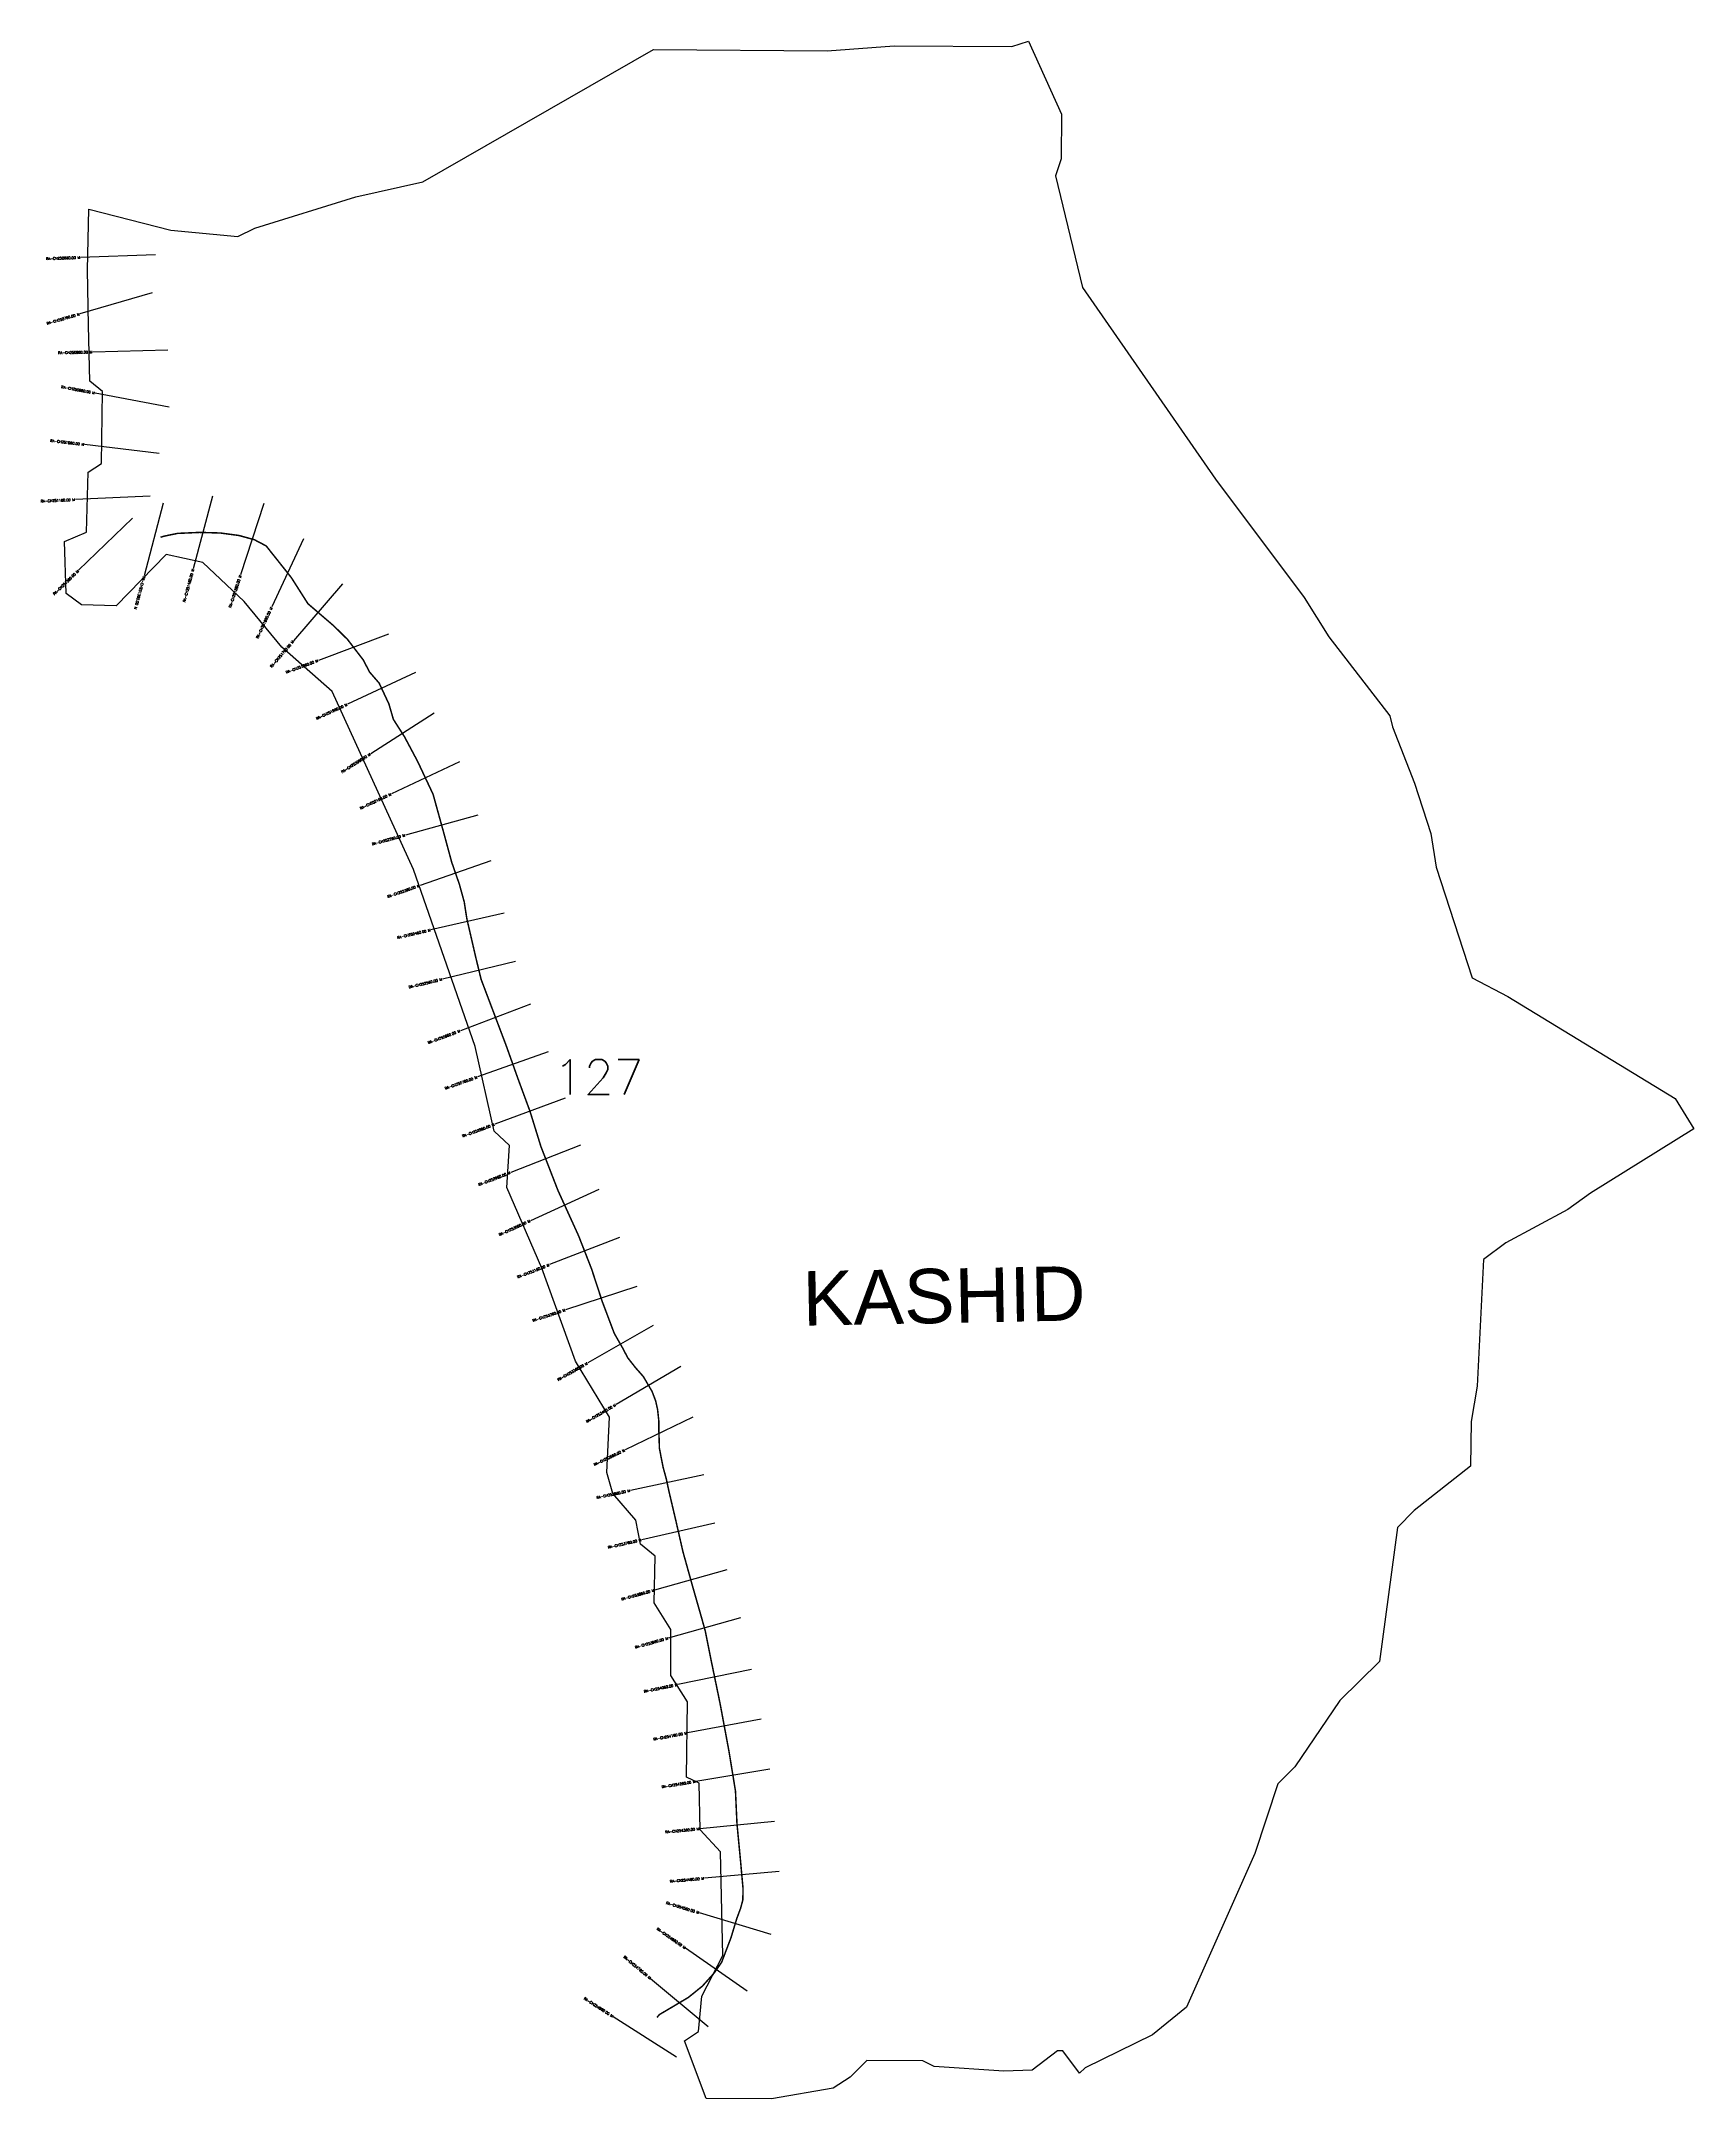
# Model space of a CAD drawing. Header units: metres. Extents: x 277546 to 280849, y 2038994 to 2043106.
import ezdxf
from ezdxf.enums import TextEntityAlignment as Align

# ---------------------------------------------------------------- set-up
doc = ezdxf.new("R2010")
doc.units = ezdxf.units.M
for name, color, linetype in [('CS', 134, 'Continuous'), ('CSMark', 6, 'Continuous'), ('NATURALLY PROTECTED', 3, 'Continuous'), ('VILLAGE NAME', 250, 'Continuous')]:
    doc.layers.add(name, color=color, linetype=linetype)
doc.styles.get("Standard").update_dxf_attribs({"font": 'simplex.shx'})

msp = doc.modelspace()

# ---------------------------------------------------------------- linework, layer by layer
at = {"color": 6, "flags": 128}
msp.add_lwpolyline([(277641.4, 2042770.1), (277804.8, 2042728.1), (277938.9, 2042715.8), (277972.6, 2042732.3), (278174.9, 2042794.9), (278308.9, 2042824.7), (278769.6, 2043089.5), (279116.4, 2043086.8), (279250.7, 2043096.9), (279485.5, 2043095), (279519.2, 2043106), (279585.1, 2042960), (279584.4, 2042870.5), (279573, 2042837.1), (279627, 2042613.4), (279892.5, 2042230.5), (280069.6, 2041994.2), (280119.3, 2041915.5), (280241.1, 2041757.9), (280246.5, 2041735.5), (280290.4, 2041623.3), (280323.1, 2041522.4), (280333.8, 2041455.2), (280405.4, 2041234.1), (280477.2, 2041196.7), (280811.1, 2040992.8), (280848.6, 2040932.3), (280641.8, 2040804), (280596.8, 2040770.7), (280473.2, 2040704.6), (280428.2, 2040671.4), (280415.7, 2040418.1), (280403.3, 2040347.2), (280402.5, 2040257.8), (280290, 2040169.2), (280256.2, 2040135.8), (280220.5, 2039867.7), (280141.3, 2039789.7), (280051.5, 2039657), (280017.2, 2039623.2), (279971.4, 2039483.8), (279834.7, 2039177.2), (279767.1, 2039121.8), (279632.4, 2039055.8), (279621.1, 2039044.7), (279587.9, 2039089.7), (279576.7, 2039089.8), (279526.1, 2039051.1), (279470, 2039049.3), (279330.4, 2039058.2), (279308.1, 2039069.6), (279196.2, 2039070.5), (279162.4, 2039037.2), (279128.7, 2039015.1), (279005.5, 2038993.7), (278875.1, 2038994.7), (278831.2, 2039109.3), (278859.7, 2039128.2), (278866.1, 2039199.2), (278908, 2039280.2), (278903.4, 2039487.6), (278862.9, 2039531), (278861.1, 2039624.3), (278835.8, 2039636.4), (278837.6, 2039787.4), (278804.3, 2039839.6), (278803.9, 2039931.4), (278770.6, 2039985.1), (278773.1, 2040078.4), (278743.7, 2040102.4), (278734.4, 2040149.9), (278688.4, 2040203.7), (278676.1, 2040245.3), (278681.7, 2040356.3), (278613.7, 2040468.2), (278546.6, 2040654), (278476.4, 2040814.8), (278481.6, 2040899.1), (278450.9, 2040927.6), (278413.3, 2041096.8), (278290.2, 2041450.7), (278127.6, 2041806.4), (278026.9, 2041895), (277951.6, 2041986.2), (277869.1, 2042064.1), (277795.8, 2042079.8), (277695.7, 2041977.3), (277626.5, 2041979.6), (277595.7, 2042002.2), (277592.7, 2042105.8), (277636.7, 2042124.6), (277639.5, 2042244.5), (277666.5, 2042261.9), (277668.2, 2042405.6), (277643, 2042426.6), (277640.8, 2042537.7), (277638.6, 2042648.7), (277641.4, 2042770.1)], dxfattribs=at)
at = {"layer": 'CS'}
for p, q in [((277774.6, 2042678.6), (277624.7, 2042673.5)), ((277767.4, 2042602.7), (277623.3, 2042560.8)), ((277799, 2042488.2), (277649, 2042484.7)), ((277801.4, 2042374.5), (277654.1, 2042402.4)), ((277781.5, 2042282.2), (277632.5, 2042299.7)), ((277764, 2042196.5), (277614.2, 2042189.7)), ((277888.6, 2042196.4), (277849.5, 2042051.6)), ((277728.1, 2042152.9), (277620.6, 2042048.4)), ((277789.8, 2042182.5), (277751.7, 2042037.4)), ((277991.1, 2042182), (277944.5, 2042039.5)), ((278070.1, 2042111.1), (278006.7, 2041975.2)), ((278147.8, 2042021.5), (278050.2, 2041907.6)), ((278240.3, 2041920.9), (278099.8, 2041868.4)), ((278294.2, 2041844.3), (278158.2, 2041780.9)), ((278331, 2041762.7), (278204.5, 2041682)), ((278381.6, 2041665.5), (278245.8, 2041601.7)), ((278418.4, 2041559.3), (278273.8, 2041519.4)), ((278444.7, 2041468), (278303, 2041418.7)), ((278471, 2041363.3), (278324.8, 2041329.7)), ((278493.5, 2041266.8), (278347.8, 2041231.4)), ((278524, 2041181.5), (278383.7, 2041128.4)), ((278559.1, 2041086.4), (278417.9, 2041035.9)), ((278593.2, 2040993.2), (278452.5, 2040941.3)), ((278624, 2040899.4), (278484.2, 2040845.2)), ((278660.2, 2040810.9), (278523.7, 2040748.7)), ((278701.6, 2040715.4), (278561.9, 2040660.8)), ((278736.2, 2040617.2), (278593.7, 2040570.4)), ((278768.6, 2040539), (278638.4, 2040464.6)), ((278824.3, 2040457.5), (278694.9, 2040381.6)), ((278848, 2040355.9), (278712.9, 2040290.8)), ((278870.1, 2040240.8), (278723.4, 2040209.4)), ((278892.3, 2040144.3), (278746, 2040111)), ((278916.4, 2040051.1), (278771.9, 2040010.6)), ((278943.6, 2039954.8), (278799.2, 2039914.5)), ((278965.1, 2039851.9), (278818.2, 2039821.6)), ((278984.8, 2039752.4), (278837.3, 2039724.9)), ((279002.3, 2039652.3), (278854.3, 2039628)), ((279011.3, 2039547.9), (278862, 2039533.4)), ((279020.8, 2039447.8), (278871.4, 2039434.4)), ((279004.7, 2039321.8), (278861.2, 2039365.4)), ((278956.8, 2039208.7), (278833.7, 2039294.5)), ((278878.8, 2039137.5), (278763.7, 2039233.7)), ((278815.3, 2039076.8), (278689, 2039157.8))]:
    msp.add_line(p, q, dxfattribs=at)
at = {"layer": 'NATURALLY PROTECTED', "const_width": 3, "flags": 128}
msp.add_lwpolyline([(277784.5, 2042114.5), (277790.7, 2042116.5), (277818.3, 2042122.2), (277862.4, 2042124.2), (277904.1, 2042123), (277941.3, 2042118), (277971.9, 2042109.6), (277995.5, 2042097.2), (278045.7, 2042034), (278079, 2041981.7), (278130.6, 2041937.4), (278158.1, 2041910.3), (278189.4, 2041869.5), (278202.3, 2041844.9), (278221.4, 2041822.9), (278240.9, 2041781.1), (278249.7, 2041750.6), (278271.9, 2041715.9), (278298.3, 2041666.3), (278329.1, 2041600.8), (278350.1, 2041524.9), (278366.3, 2041465.1), (278381.6, 2041421.1), (278391.3, 2041385.9), (278396.5, 2041352.5), (278414.1, 2041276.1), (278425.1, 2041230.9), (278475.2, 2041098.5), (278498.8, 2041032.3), (278523, 2040966.6), (278544.7, 2040896.5), (278578.7, 2040809), (278619.9, 2040718.4), (278645.8, 2040652.3), (278667.2, 2040587), (278691.2, 2040523.4), (278708.5, 2040493.1), (278718, 2040474.8), (278733.4, 2040455.2), (278749.3, 2040437.1), (278766.7, 2040407.5), (278773.9, 2040388.5), (278777.7, 2040371.5), (278780.1, 2040349.5), (278780.4, 2040325.4), (278781.4, 2040293.6), (278788.7, 2040256.1), (278794.9, 2040233.6), (278800.8, 2040206.3), (278813.9, 2040150.7), (278828.5, 2040086.8), (278848, 2040016.9), (278865.1, 2039957.1), (278873, 2039928.8), (278885.5, 2039866.5), (278902.4, 2039784.9), (278920.5, 2039687.8), (278933.4, 2039608.8), (278936.4, 2039543.4), (278943.4, 2039470.5), (278948.4, 2039415), (278948.2, 2039391.5), (278943.6, 2039374.4), (278936.1, 2039354.3), (278924.5, 2039315.9), (278905.7, 2039266.5), (278890.7, 2039245), (278867.3, 2039219), (278839.3, 2039196.4), (278809, 2039178.4), (278781.4, 2039162.1), (278776.6, 2039156.4)], dxfattribs=at)

# ---------------------------------------------------------------- texts
at = {"insert": (278570, 2041070.6), "char_height": 70, "attachment_point": 1}
msp.add_mtext_dynamic_manual_height_columns('127', width=214.982, gutter_width=1, heights=[0], dxfattribs=at)
at = {"layer": 'CSMark'}
for s, rotation, p in [('RA-CH250660.00 M', 1.9668, (277623.7, 2042673.5)), ('RA-CH250760.00 M', 16.2015, (277622.4, 2042560.5)), ('RA-CH250860.00 M', 1.3344, (277648, 2042484.6)), ('RA-CH250960.00 M', 349.2814, (277653.1, 2042402.6)), ('RA-CH251060.00 M', 353.3131, (277631.5, 2042299.8)), ('RA-CH251160.00 M', 2.6118, (277613.2, 2042189.6)), ('RA-CH251260.00 M', 44.1836, (277619.9, 2042047.7)), ('RA-CH251460.00 M', 74.8909, (277849.3, 2042050.6)), ('RA-CH251560.00 M', 71.9108, (277944.2, 2042038.5)), ('RA-CH251660.00 M', 64.9974, (278006.3, 2041974.3)), ('RA-CH251760.00 M', 49.4009, (278049.5, 2041906.9)), ('RA-CH251860.00 M', 20.4854, (278098.9, 2041868.1)), ('RA-CH251960.00 M', 24.9877, (278157.3, 2041780.5)), ('RA-CH252060.00 M', 32.554, (278203.7, 2041681.5)), ('RA-CH252160.00 M', 25.1432, (278244.9, 2041601.3)), ('RA-CH252260.00 M', 15.4605, (278272.8, 2041519.1)), ('RA-CH252360.00 M', 19.1921, (278302.1, 2041418.3)), ('RA-CH252460.00 M', 12.96, (278323.8, 2041329.5)), ('RA-CH252560.00 M', 13.6451, (278346.8, 2041231.2)), ('RA-CH252660.00 M', 20.7315, (278382.7, 2041128)), ('RA-CH252760.00 M', 19.6407, (278416.9, 2041035.6)), ('RA-CH252860.00 M', 20.2472, (278451.5, 2040940.9)), ('RA-CH252960.00 M', 21.203, (278483.2, 2040844.8)), ('RA-CH253060.00 M', 24.4842, (278522.8, 2040748.3)), ('RA-CH253160.00 M', 21.3589, (278561, 2040660.4)), ('RA-CH253260.00 M', 18.1687, (278592.8, 2040570.1)), ('RA-CH253360.00 M', 29.743, (278637.5, 2040464.1)), ('RA-CH253460.00 M', 30.4308, (278694.1, 2040381)), ('RA-CH253560.00 M', 25.7533, (278712, 2040290.3)), ('RA-CH253660.00 M', 12.0702, (278722.4, 2040209.2)), ('RA-CH253760.00 M', 12.8505, (278745, 2040110.7)), ('RA-CH253860.00 M', 15.6644, (278771, 2040010.3)), ('RA-CH253960.00 M', 15.6181, (278798.2, 2039914.2)), ('RA-CH254060.00 M', 11.6718, (278817.3, 2039821.4)), ('RA-CH254160.00 M', 10.5739, (278836.3, 2039724.7)), ('RA-CH254260.00 M', 9.2903, (278853.3, 2039627.9)), ('RA-CH254360.00 M', 5.5349, (278861, 2039533.3)), ('RA-CH254460.00 M', 5.1526, (278870.4, 2039434.3)), ('RA-CH254560.00 M', 343.1017, (278860.2, 2039365.7)), ('RA-CH254660.00 M', 325.1363, (278832.9, 2039295)), ('RA-CH254760.00 M', 320.1198, (278763, 2039234.4)), ('RA-CH254860.00 M', 327.3498, (278688.2, 2039158.3))]:
    msp.add_text(s, height=5, rotation=rotation, dxfattribs=at).set_placement(p, align=Align.MIDDLE_RIGHT)
msp.add_text('RA-CH251360.00 M', height=5, rotation=255.2989, dxfattribs=at).set_placement((277751.5, 2042036.5), align=Align.MIDDLE_LEFT)
at = {"layer": 'VILLAGE NAME', "insert": (279066.3, 2040647.5), "char_height": 108.748, "attachment_point": 1, "rotation": 1.1028}
msp.add_mtext_dynamic_manual_height_columns('{\\fArial|b0|i0|c0|p34;KASHID}', width=726.929, gutter_width=543.7, heights=[0], dxfattribs=at)

doc.saveas('drawing.dxf')
